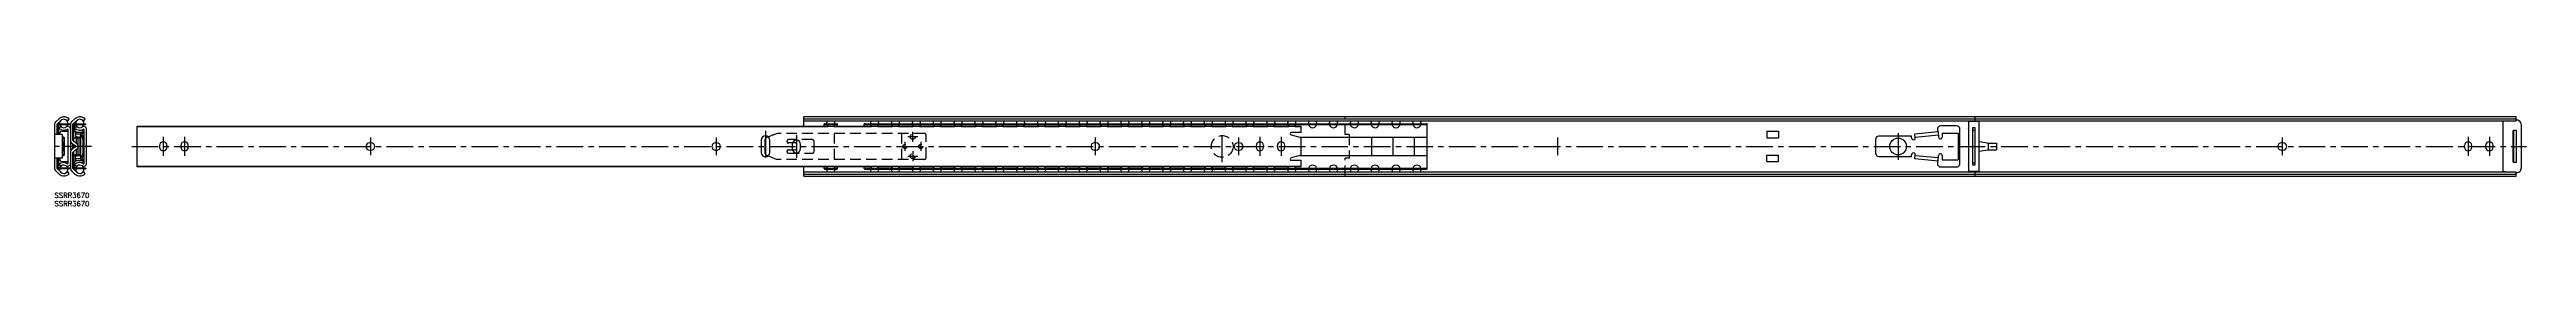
# Model space of a CAD drawing. Extents: x -3 to 1478, y -8 to 45.
import ezdxf

# ---------------------------------------------------------------- set-up
doc = ezdxf.new("R2010")
doc.units = 0
doc.header["$LTSCALE"] = 0.5
doc.linetypes.add('CENTER', pattern=[50.8, 31.75, -6.35, 6.35, -6.35])
doc.linetypes.add('DASHED', pattern=[19.05, 12.7, -6.35])
for name, color, linetype in [('MSM_CENTER', 1, 'CENTER'), ('MSM_CONTINUOUS', 7, 'CONTINUOUS'), ('MSM_DASHED', 4, 'DASHED'), ('MSM_PART_NUMBER', 7, 'CONTINUOUS')]:
    doc.layers.add(name, color=color, linetype=linetype)
doc.styles.get("Standard").update_dxf_attribs({"font": 'txt.shx', "height": 3, "bigfont": 'bigfont.shx'})

# ---------------------------------------------------------------- blocks, each defined once
blk = doc.blocks.new('*U3')
at = {"layer": 'MSM_PART_NUMBER'}
blk.add_text('SSRR3670', height=3, dxfattribs=at).set_placement((0, -3))
blk = doc.blocks.new('*U4')
at = {"layer": 'MSM_PART_NUMBER'}
blk.add_text('SSRR3670', height=3, dxfattribs=at).set_placement((0, -8))

msp = doc.modelspace()

# ---------------------------------------------------------------- linework, layer by layer
at = {"layer": 'MSM_CENTER'}
for p, q in [((65, 33.3), (65, 22)), ((77.7, 33.3), (77.7, 22)), ((188.8, 32.9), (188.8, 22.4)), ((395.5, 32.9), (395.5, 22.4)), ((425, 36.9), (425, 18.4)), ((443.5, 34.4), (443.5, 20.9)), ((508.3, 30.4), (508.3, 25)), ((516, 33.4), (510, 33.4)), ((513, 30.4), (513, 36.4)), ((517.8, 30.4), (517.8, 25)), ((622.1, 32.9), (622.1, 22.4)), ((698, 18.2), (698, 37.1)), ((707.8, 32.9), (707.8, 22.4)), ((720.5, 33.3), (720.5, 22)), ((733.2, 33.3), (733.2, 22)), ((787.3, 33.3), (787.3, 22)), ((800, 33.3), (800, 22)), ((812.7, 32.9), (812.7, 22.4)), ((898.4, 32.9), (898.4, 22.4)), ((1102, 35.6), (1102, 19.6)), ((1331.7, 32.9), (1331.7, 22.4)), ((1442.8, 33.3), (1442.8, 22)), ((1455.5, 33.3), (1455.5, 22)), ((22.1, 27.6), (-3, 27.6)), ((46.1, 27.6), (1477.6, 27.6)), ((510, 21.9), (516, 21.9)), ((513, 24.9), (513, 18.9))]:
    msp.add_line(p, q, dxfattribs=at)
at = {"layer": 'MSM_CONTINUOUS'}
for p, q in [((8.7, 44.1), (7.6, 44.8)), ((18.2, 44.1), (17.1, 44.8)), ((1471.4, 45.3), (448, 45.3)), ((448, 39.6), (448, 45.3)), ((1148, 42.4), (1148, 45.3)), ((1471.4, 42.8), (1471.4, 45.3)), ((0, 40.8), (0, 14.5)), ((4.5, 34.7), (0, 34.7)), ((2.9, 44.3), (0.7, 42.2)), ((1.5, 34.7), (1.5, 40.8)), ((1.5, 37.4), (2, 37.4)), ((1.7, 41.1), (3.9, 43.1)), ((2, 40.3), (2, 34.7)), ((2.5, 41.9), (2.5, 41)), ((2.5, 34.7), (2.5, 40.3)), ((2.5, 35.6), (3.1, 35.6)), ((2.7, 41), (9, 41.1)), ((2.7, 40.5), (9.1, 40.7)), ((3.8, 39.6), (2.7, 38.5)), ((3.3, 42.4), (3, 42.4)), ((3, 35.2), (3, 34.7)), ((4.5, 36.7), (8, 36.7)), ((4.5, 34.7), (4.5, 20.7)), ((5.3, 33.2), (4.5, 33.2)), ((4.5, 32.7), (5.3, 32.7)), ((5.5, 32.5), (5.5, 22.9)), ((6, 22.9), (6, 32.5)), ((6.8, 43.5), (7.9, 42.8)), ((6.9, 43.4), (6.9, 43.4)), ((7.5, 43.1), (7.5, 42.9)), ((7.5, 39.7), (7.5, 39.4)), ((7.5, 37.8), (7.5, 36.7)), ((7.9, 42.8), (8.7, 44.1)), ((8, 37.8), (8, 17.5)), ((9.1, 40.7), (9, 41.1)), ((9.5, 40.8), (9.5, 14.5)), ((12.4, 44.3), (10.2, 42.2)), ((11, 31.2), (11, 40.8)), ((11.2, 41.1), (13.4, 43.1)), ((13.4, 29.2), (11.3, 30.8)), ((11.5, 41.4), (11.5, 41)), ((11.5, 30.5), (11.5, 40.3)), ((11.5, 36.7), (11.6, 36.7)), ((11.5, 36.6), (12.5, 36.6)), ((11.5, 32.7), (12.5, 32.7)), ((11.6, 40.3), (11.6, 36.6)), ((11.7, 41), (18, 41.1)), ((11.7, 40.5), (18.1, 40.7)), ((12.1, 36.6), (12.1, 40.3)), ((12.1, 36.7), (12.5, 36.7)), ((13.3, 39.6), (12.2, 38.5)), ((12.3, 40.5), (12.7, 40.5)), ((12.3, 32.7), (14.9, 32.7)), ((12.5, 36.7), (12.5, 32.7)), ((13, 33.7), (12.5, 33.7)), ((14.9, 33.2), (12.5, 33.2)), ((12.9, 42.4), (12.6, 42.4)), ((16.1, 36), (13, 36)), ((13, 35.2), (15.5, 35.2)), ((13, 33.7), (13, 33.2)), ((13, 32.7), (13, 29.5)), ((13.5, 33.2), (15.5, 33.2)), ((14, 32.6), (14, 28.5)), ((15.1, 32.5), (15.1, 22.9)), ((15.6, 34.4), (15.7, 35.4)), ((15.6, 34.4), (15.6, 20.9)), ((15.6, 34.4), (15.6, 34.4)), ((15.6, 34.3), (16.8, 32.9)), ((17.6, 35.4), (15.7, 35.4)), ((16.4, 43.5), (17.5, 42.8)), ((16.5, 35.4), (16.4, 34.3)), ((16.4, 34.3), (17.5, 32.9)), ((16.5, 35.4), (16.5, 35.9)), ((17, 39.7), (17, 39.4)), ((17, 37.8), (17, 35.4)), ((17, 32), (17, 23.3)), ((17.5, 42.8), (18.2, 44.1)), ((17.5, 40.6), (18.6, 40.7)), ((17.5, 36.4), (17.5, 35.4)), ((17.5, 35.4), (17.5, 33)), ((17.6, 37.8), (17.6, 17.5)), ((18.1, 40.7), (18, 41.1)), ((18, 41.1), (18.6, 41.1)), ((18.6, 40.7), (18.6, 41.1)), ((19.1, 17.5), (19.1, 37.8)), ((49.1, 39.6), (49.1, 15.7)), ((49.1, 39.6), (462.2, 39.6)), ((745.1, 39.5), (49.1, 39.5)), ((189.2, 29.9), (188.4, 29.9)), ((395.9, 29.9), (395.1, 29.9)), ((422.4, 31.3), (422.4, 24)), ((424.8, 23.3), (424.8, 32)), ((425, 32), (425, 23.3)), ((425.4, 32.9), (426.5, 33.4)), ((426.6, 33.3), (425.6, 32.9)), ((427.6, 24), (427.6, 31.3)), ((443.2, 29.7), (441.1, 29.7)), ((448, 44.1), (1471.4, 44.1)), ((448, 42.8), (1471.4, 42.8)), ((460, 39.6), (460, 41.1)), ((460.5, 41.1), (467.5, 41.1)), ((460.5, 40.7), (467.5, 40.7)), ((465.8, 39.6), (488.4, 39.6)), ((468, 39.6), (468, 41.1)), ((484, 39.6), (484, 41.1)), ((484.5, 41.1), (820.1, 41.1)), ((484.5, 40.7), (820.1, 40.7)), ((492, 39.6), (500.9, 39.6)), ((504.5, 39.6), (513.4, 39.6)), ((517, 39.6), (525.8, 39.6)), ((529.4, 39.6), (538.3, 39.6)), ((541.9, 39.6), (550.8, 39.6)), ((554.4, 39.6), (563.2, 39.6)), ((566.8, 39.6), (575.7, 39.6)), ((579.3, 39.6), (588.2, 39.6)), ((591.8, 39.6), (600.6, 39.6)), ((604.2, 39.6), (613.1, 39.6)), ((616.7, 39.6), (625.6, 39.6)), ((622.5, 29.9), (621.7, 29.9)), ((629.2, 39.6), (638, 39.6)), ((641.6, 39.6), (650.5, 39.6)), ((654.1, 39.6), (663, 39.6)), ((666.6, 39.6), (675.4, 39.6)), ((679, 39.6), (687.9, 39.6)), ((691.5, 39.6), (700.4, 39.6)), ((704, 39.6), (712.8, 39.6)), ((708.2, 29.9), (707.4, 29.9)), ((716.4, 39.6), (725.3, 39.6)), ((728.9, 39.6), (737.8, 39.6)), ((739.3, 34.5), (745.1, 32.9)), ((745.1, 36), (739.4, 36)), ((741.4, 39.6), (745.1, 39.6)), ((744.2, 33.2), (820.6, 33.2)), ((745.1, 36), (745.1, 39.6)), ((745.1, 22.4), (745.1, 32.9)), ((820.6, 14.2), (820.6, 41.1)), ((1023.5, 36.7), (1030.5, 36.7)), ((1023.5, 36.7), (1023.5, 32.8)), ((1023.5, 32.8), (1030.5, 32.8)), ((1030.5, 36.7), (1030.5, 32.8)), ((1088.5, 31.7), (1088.5, 23.7)), ((1110.1, 33.7), (1090.5, 33.7)), ((1110.1, 32.7), (1110.1, 33.7)), ((1112.1, 35.2), (1125.9, 36.5)), ((1112.3, 32.7), (1112.1, 35.2)), ((1112.3, 33.2), (1126.1, 34.5)), ((1125.5, 37.9), (1125.5, 36.4)), ((1125.9, 36.5), (1126.2, 33)), ((1137, 39.9), (1127.5, 39.9)), ((1128.4, 35.6), (1138, 35.6)), ((1128.4, 35.6), (1128.4, 33.2)), ((1138, 35.6), (1138, 19.6)), ((1139, 17.4), (1139, 37.9)), ((1150.5, 42.4), (1144.1, 42.4)), ((1144.1, 42.4), (1144.1, 12.9)), ((1148, 38.7), (1146.5, 38.7)), ((1146.5, 38.7), (1146.5, 16.7)), ((1146.5, 37.4), (1148, 37.4)), ((1148, 16.7), (1148, 38.7)), ((1150.5, 12.9), (1150.5, 42.4)), ((1155.4, 29.6), (1150.5, 30.4)), ((1332.1, 29.9), (1331.3, 29.9)), ((1466.8, 42.8), (1463.6, 42.4)), ((1463.6, 42.4), (1463.6, 12.9)), ((1469.6, 36.9), (1469.6, 18.4)), ((1469.9, 36.9), (1469.6, 36.9)), ((1469.9, 37.3), (1469.9, 18)), ((1469.9, 37.3), (1471.4, 37.3)), ((1471.4, 37.3), (1471.4, 18)), ((1471.6, 36.9), (1471.4, 36.9)), ((1471.6, 18.4), (1471.6, 36.9)), ((1474.7, 14.9), (1474.7, 40.4)), ((4.5, 20.7), (0, 20.7)), ((1.5, 14.5), (1.5, 20.7)), ((1.5, 17.9), (2, 17.9)), ((2, 20.7), (2, 15)), ((2.5, 15), (2.5, 20.7)), ((3.1, 19.6), (2.5, 19.6)), ((2.7, 16.8), (3.8, 15.7)), ((3, 20.7), (3, 20.2)), ((5.3, 22.7), (4.5, 22.7)), ((4.5, 22.2), (5.3, 22.2)), ((4.5, 18.7), (8, 18.7)), ((7.5, 18.7), (7.5, 17.5)), ((7.5, 15.9), (7.5, 15.6)), ((10.4, 29.5), (12.6, 28)), ((12.6, 27.3), (10.4, 25.8)), ((11, 26.2), (11, 29.1)), ((11, 14.5), (11, 24.1)), ((11.3, 24.5), (13.4, 26.1)), ((11.5, 26.6), (11.5, 28.7)), ((11.5, 15), (11.5, 24.8)), ((11.5, 22.6), (12.5, 22.6)), ((11.5, 18.7), (12.5, 18.7)), ((11.5, 18.6), (11.6, 18.6)), ((11.6, 18.7), (11.6, 15)), ((12.1, 15), (12.1, 18.7)), ((12.1, 18.6), (12.5, 18.6)), ((12.2, 16.8), (13.3, 15.7)), ((14.9, 22.7), (12.3, 22.7)), ((12.5, 18.6), (12.5, 22.6)), ((12.5, 22.2), (14.9, 22.2)), ((13, 21.7), (12.5, 21.7)), ((13, 25.8), (13, 22.6)), ((13, 22.2), (13, 21.7)), ((15.5, 20.2), (13, 20.2)), ((13, 19.3), (16.1, 19.3)), ((15.5, 22.1), (13.5, 22.1)), ((14, 26.8), (14, 22.8)), ((16.8, 22.4), (15.6, 21)), ((15.7, 19.9), (15.6, 20.9)), ((15.6, 20.9), (15.6, 20.9)), ((17.6, 19.9), (15.7, 19.9)), ((17.5, 22.4), (16.4, 21)), ((16.4, 21), (16.5, 19.9)), ((16.5, 19.4), (16.5, 19.9)), ((17, 19.9), (17, 17.5)), ((17, 15.9), (17, 15.6)), ((17.5, 22.3), (17.5, 19.9)), ((17.5, 19.9), (17.5, 18.9)), ((49.1, 15.8), (745.1, 15.8)), ((49.1, 15.7), (462.2, 15.7)), ((62.7, 28.1), (62.7, 27.2)), ((67.2, 27.2), (67.2, 28.1)), ((75.4, 28.1), (75.4, 27.2)), ((79.9, 27.2), (79.9, 28.1)), ((188.4, 25.4), (189.2, 25.4)), ((395.1, 25.4), (395.9, 25.4)), ((426.5, 21.9), (425.4, 22.4)), ((425.6, 22.4), (426.6, 22)), ((441, 28.9), (441, 26.4)), ((441.1, 25.7), (443.2, 25.7)), ((443.5, 29.2), (443.5, 26.2)), ((443.7, 26.2), (443.7, 29.2)), ((446, 26.4), (446, 28.9)), ((448, 10), (448, 15.7)), ((460, 14.2), (460, 15.7)), ((465.8, 15.7), (488.4, 15.7)), ((468, 14.2), (468, 15.7)), ((484, 14.2), (484, 15.7)), ((492, 15.7), (500.9, 15.7)), ((504.5, 15.7), (513.4, 15.7)), ((517, 15.7), (525.8, 15.7)), ((529.4, 15.7), (538.3, 15.7)), ((541.9, 15.7), (550.8, 15.7)), ((554.4, 15.7), (563.2, 15.7)), ((566.8, 15.7), (575.7, 15.7)), ((579.3, 15.7), (588.2, 15.7)), ((591.8, 15.7), (600.6, 15.7)), ((604.2, 15.7), (613.1, 15.7)), ((616.7, 15.7), (625.6, 15.7)), ((621.7, 25.4), (622.5, 25.4)), ((629.2, 15.7), (638, 15.7)), ((641.6, 15.7), (650.5, 15.7)), ((654.1, 15.7), (663, 15.7)), ((666.6, 15.7), (675.4, 15.7)), ((679, 15.7), (687.9, 15.7)), ((691.5, 15.7), (700.4, 15.7)), ((704, 15.7), (712.8, 15.7)), ((707.4, 25.4), (708.2, 25.4)), ((716.4, 15.7), (725.3, 15.7)), ((718.2, 28.1), (718.2, 27.2)), ((722.8, 27.2), (722.8, 28.1)), ((728.9, 15.7), (737.8, 15.7)), ((730.9, 28.1), (730.9, 27.2)), ((735.4, 27.2), (735.4, 28.1)), ((745.1, 22.4), (739.3, 20.8)), ((739.4, 19.4), (745.1, 19.4)), ((741.4, 15.7), (745.1, 15.7)), ((744.2, 22.2), (820.6, 22.2)), ((745.1, 15.7), (745.1, 19.4)), ((1023.5, 18.6), (1023.5, 22.5)), ((1023.5, 22.5), (1030.5, 22.5)), ((1023.5, 18.6), (1030.5, 18.6)), ((1030.5, 18.6), (1030.5, 22.5)), ((1090.5, 21.7), (1110.1, 21.7)), ((1110.1, 21.7), (1110.1, 22.6)), ((1112.1, 20.2), (1112.3, 22.6)), ((1125.9, 18.8), (1112.1, 20.2)), ((1126.1, 20.8), (1112.3, 22.1)), ((1125.5, 18.9), (1125.5, 17.4)), ((1125.9, 18.8), (1126.2, 22.3)), ((1127.5, 15.4), (1137, 15.4)), ((1128.4, 22.2), (1128.4, 19.6)), ((1128.4, 19.6), (1138, 19.6)), ((1138, 28.9), (1139, 28.9)), ((1138, 26.5), (1139, 26.5)), ((1146.5, 17.9), (1148, 17.9)), ((1146.5, 16.7), (1148, 16.7)), ((1150.5, 24.9), (1155.4, 25.7)), ((1155.4, 29.6), (1160.8, 29.6)), ((1155.4, 25.7), (1160.8, 25.7)), ((1155.8, 29.6), (1155.8, 25.7)), ((1160.8, 29.6), (1160.8, 25.7)), ((1331.3, 25.4), (1332.1, 25.4)), ((1440.5, 28.1), (1440.5, 27.2)), ((1445, 27.2), (1445, 28.1)), ((1453.2, 28.1), (1453.2, 27.2)), ((1457.8, 27.2), (1457.8, 28.1)), ((1469.6, 18.4), (1469.9, 18.4)), ((1471.4, 18), (1469.9, 18)), ((1471.4, 18.4), (1471.6, 18.4)), ((0.7, 13.1), (2.9, 11)), ((3.9, 12.2), (1.7, 14.2)), ((2.5, 14.3), (2.5, 13.4)), ((9.1, 14.6), (2.7, 14.8)), ((9, 14.1), (2.7, 14.3)), ((3.3, 12.9), (3, 12.9)), ((7.9, 12.5), (6.8, 11.8)), ((6.9, 11.9), (6.9, 11.9)), ((7.5, 12.4), (7.5, 12.2)), ((7.6, 10.5), (8.7, 11.2)), ((8.7, 11.2), (7.9, 12.5)), ((9.1, 14.6), (9, 14.1)), ((10.2, 13.1), (12.4, 11)), ((13.4, 12.2), (11.2, 14.2)), ((11.5, 14.3), (11.5, 13.9)), ((18.1, 14.6), (11.7, 14.8)), ((18, 14.1), (11.7, 14.3)), ((12.7, 14.8), (12.3, 14.8)), ((12.9, 12.9), (12.6, 12.9)), ((17.5, 12.5), (16.4, 11.8)), ((17.1, 10.5), (18.2, 11.2)), ((18.6, 14.6), (17.5, 14.7)), ((18.2, 11.2), (17.5, 12.5)), ((18.1, 14.6), (18, 14.1)), ((18.6, 14.1), (18, 14.2)), ((18.6, 14.6), (18.6, 14.1)), ((448, 12.5), (1471.4, 12.5)), ((448, 11.2), (1471.4, 11.2)), ((448, 10), (1471.4, 10)), ((460.5, 14.6), (467.5, 14.6)), ((460.5, 14.1), (467.5, 14.1)), ((484.5, 14.6), (820.1, 14.6)), ((484.5, 14.1), (820.1, 14.1)), ((1144.1, 12.9), (1150.5, 12.9)), ((1148, 10), (1148, 12.9)), ((1463.6, 12.9), (1466.8, 12.5)), ((1471.4, 10), (1471.4, 12.5))]:
    msp.add_line(p, q, dxfattribs=at)
msp.add_circle((1102, 27.6), 5, dxfattribs=at)
for centre, radius, start, end in [((5.5, 41.3), 4, 59.9944, 132.3876), ((15.1, 41.3), 4, 59.9944, 132.3876), ((2, 40.8), 2, 132.3876, 180), ((2, 40.8), 0.5, 132.3876, 180), ((2.7, 40.3), 0.7, 91, 180), ((2.7, 40.3), 0.2, 91, 180), ((5.5, 41.3), 4, 223.95, 303.2038), ((5.5, 41.3), 2.5, 356.1571, 185.8429), ((4.5, 35.2), 1.5, 90, 180), ((5.5, 41.3), 2.5, 197.5244, 344.4756), ((-0.4, 27.6), 6, 325.5885, 34.4115), ((5.3, 32.5), 0.7, 0, 90), ((5.3, 32.5), 0.2, 0, 90), ((7.8, 37.8), 1.7, 0, 123.2038), ((7, 36.4), 1, 14.4775, 60), ((7.8, 37.8), 0.2, 0, 123.2038), ((11.5, 40.8), 2, 132.3876, 180), ((11.5, 31.2), 2, 180, 234.888), ((11.5, 40.8), 0.5, 132.3876, 180), ((11.5, 31.2), 0.5, 180, 234.888), ((11.7, 40.3), 0.7, 91, 180), ((11.7, 40.3), 0.2, 91, 180), ((12.3, 40.3), 0.7, 167.7612, 180), ((12.3, 33.4), 0.7, 248.2132, 270), ((12.3, 40.3), 0.2, 91, 180), ((15.1, 41.3), 4, 223.95, 303.2038), ((13, 34), 2, 89.9997, 104.4507), ((13, 33.1), 2, 89.9997, 104.4507), ((15.1, 41.3), 2.5, 356.3778, 185.6222), ((15.1, 41.3), 2.5, 197.2951, 344.7049), ((13.5, 32.7), 0.501, 90, 97.0513), ((13.9, 32.6), 0.1, 0, 90), ((14.9, 32.5), 0.7, 0, 90), ((14.9, 32.5), 0.2, 0, 90), ((15.5, 51.3), 16.2, 269.9997, 270.3438), ((15.5, 49.4), 16.2, 270, 270.1294), ((15.8, 34.4), 0.181, 182.5499, 222.6659), ((16.1, 34), 2, 75.5493, 87.5283), ((16.4, 34.3), 0.0352, 178.496, 222.9813), ((17.4, 37.8), 1.7, 0, 123.2038), ((14.8, 32), 2.15, 359.0446, 24.8157), ((16.5, 36.4), 1, 0, 60), ((17.4, 37.8), 0.2, 0, 123.2038), ((17.1, 32.6), 0.51, 22.7743, 37.6576), ((65, 28.1), 2.25, 0, 180), ((77.7, 28.1), 2.25, 0, 180), ((188.4, 27.6), 2.25, 90, 270), ((189.2, 27.6), 2.25, 270, 90), ((395.1, 27.6), 2.25, 90, 270), ((395.9, 27.6), 2.25, 270, 90), ((425, 31.3), 2.58, 0, 180), ((425.8, 32), 1, 112.5274, 180.6224), ((426, 32), 1, 112.5274, 180.6224), ((443.5, 28.9), 2.5, 0, 180), ((443, 29.2), 0.49, 358.8618, 88.7717), ((443.2, 29.1), 0.516, 1.6143, 86.0192), ((460.8, 26.8), 14.3, 90.9987, 92.9983), ((460.8, 26.3), 14.3, 90.9986, 92.9984), ((464, 41.3), 2.5, 143.1005, 183.4398), ((464, 41.3), 2.5, 195.0683, 226.5273), ((464, 41.3), 2.5, 313.4727, 344.9317), ((464, 41.3), 2.5, 356.5602, 36.8995), ((467.3, 26.8), 14.3, 87.0017, 89.0013), ((467.3, 26.3), 14.3, 87.0016, 89.0014), ((484.8, 26.8), 14.3, 90.9987, 92.9983), ((484.8, 26.3), 14.3, 90.9986, 92.9984), ((490.2, 41.3), 2.5, 143.1005, 183.4398), ((490.2, 41.3), 2.5, 195.0683, 226.5273), ((490.2, 41.3), 2.5, 313.4727, 344.9317), ((490.2, 41.3), 2.5, 356.5602, 36.8995), ((502.7, 41.3), 2.5, 143.1005, 183.4398), ((502.7, 41.3), 2.5, 195.0683, 226.5273), ((502.7, 41.3), 2.5, 313.4727, 344.9317), ((502.7, 41.3), 2.5, 356.5602, 36.8995), ((515.2, 41.3), 2.5, 143.1005, 183.4398), ((515.2, 41.3), 2.5, 195.0683, 226.5273), ((515.2, 41.3), 2.5, 313.4727, 344.9317), ((515.2, 41.3), 2.5, 356.5602, 36.8995), ((527.6, 41.3), 2.5, 143.1005, 183.4398), ((527.6, 41.3), 2.5, 195.0683, 226.5273), ((527.6, 41.3), 2.5, 313.4727, 344.9317), ((527.6, 41.3), 2.5, 356.5602, 36.8995), ((540.1, 41.3), 2.5, 143.1005, 183.4398), ((540.1, 41.3), 2.5, 195.0683, 226.5273), ((540.1, 41.3), 2.5, 313.4727, 344.9317), ((540.1, 41.3), 2.5, 356.5602, 36.8995), ((552.6, 41.3), 2.5, 143.1005, 183.4398), ((552.6, 41.3), 2.5, 195.0683, 226.5273), ((552.6, 41.3), 2.5, 313.4727, 344.9317), ((552.6, 41.3), 2.5, 356.5602, 36.8995), ((565, 41.3), 2.5, 143.1005, 183.4398), ((565, 41.3), 2.5, 195.0683, 226.5273), ((565, 41.3), 2.5, 313.4727, 344.9317), ((565, 41.3), 2.5, 356.5602, 36.8995), ((577.5, 41.3), 2.5, 143.1005, 183.4398), ((577.5, 41.3), 2.5, 195.0683, 226.5273), ((577.5, 41.3), 2.5, 313.4727, 344.9317), ((577.5, 41.3), 2.5, 356.5602, 36.8995), ((590, 41.3), 2.5, 143.1005, 183.4398), ((590, 41.3), 2.5, 195.0683, 226.5273), ((590, 41.3), 2.5, 313.4727, 344.9317), ((590, 41.3), 2.5, 356.5602, 36.8995), ((602.4, 41.3), 2.5, 143.1005, 183.4398), ((602.4, 41.3), 2.5, 195.0683, 226.5273), ((602.4, 41.3), 2.5, 313.4727, 344.9317), ((602.4, 41.3), 2.5, 356.5602, 36.8995), ((614.9, 41.3), 2.5, 143.1005, 183.4398), ((614.9, 41.3), 2.5, 195.0683, 226.5273), ((614.9, 41.3), 2.5, 313.4727, 344.9317), ((614.9, 41.3), 2.5, 356.5602, 36.8995), ((621.7, 27.6), 2.25, 90, 270), ((622.5, 27.6), 2.25, 270, 90), ((627.4, 41.3), 2.5, 143.1005, 183.4398), ((627.4, 41.3), 2.5, 195.0683, 226.5273), ((627.4, 41.3), 2.5, 313.4727, 344.9317), ((627.4, 41.3), 2.5, 356.5602, 36.8995), ((639.8, 41.3), 2.5, 143.1005, 183.4398), ((639.8, 41.3), 2.5, 195.0683, 226.5273), ((639.8, 41.3), 2.5, 313.4727, 344.9317), ((639.8, 41.3), 2.5, 356.5602, 36.8995), ((652.3, 41.3), 2.5, 143.1005, 183.4398), ((652.3, 41.3), 2.5, 195.0683, 226.5273), ((652.3, 41.3), 2.5, 313.4727, 344.9317), ((652.3, 41.3), 2.5, 356.5602, 36.8995), ((664.8, 41.3), 2.5, 143.1005, 183.4398), ((664.8, 41.3), 2.5, 195.0683, 226.5273), ((664.8, 41.3), 2.5, 313.4727, 344.9317), ((664.8, 41.3), 2.5, 356.5602, 36.8995), ((677.2, 41.3), 2.5, 143.1005, 183.4398), ((677.2, 41.3), 2.5, 195.0683, 226.5273), ((677.2, 41.3), 2.5, 313.4727, 344.9317), ((677.2, 41.3), 2.5, 356.5602, 36.8995), ((689.7, 41.3), 2.5, 143.1005, 183.4398), ((689.7, 41.3), 2.5, 195.0683, 226.5273), ((689.7, 41.3), 2.5, 313.4727, 344.9317), ((689.7, 41.3), 2.5, 356.5602, 36.8995), ((702.2, 41.3), 2.5, 143.1005, 183.4398), ((702.2, 41.3), 2.5, 195.0683, 226.5273), ((702.2, 41.3), 2.5, 313.4727, 344.9317), ((702.2, 41.3), 2.5, 356.5602, 36.8995), ((707.4, 27.6), 2.25, 90, 270), ((708.2, 27.6), 2.25, 270, 90), ((714.6, 41.3), 2.5, 143.1005, 183.4398), ((714.6, 41.3), 2.5, 195.0683, 226.5273), ((714.6, 41.3), 2.5, 313.4727, 344.9317), ((714.6, 41.3), 2.5, 356.5602, 36.8995), ((720.5, 28.1), 2.25, 0, 180), ((727.1, 41.3), 2.5, 143.1005, 183.4398), ((727.1, 41.3), 2.5, 195.0683, 226.5273), ((727.1, 41.3), 2.5, 313.4727, 344.9317), ((727.1, 41.3), 2.5, 356.5602, 36.8995), ((733.2, 28.1), 2.25, 0, 180), ((739.6, 41.3), 2.5, 143.1005, 183.4398), ((739.6, 41.3), 2.5, 195.0683, 226.5273), ((739.4, 35.2), 0.75, 90, 254.912), ((739.6, 41.3), 2.5, 313.4727, 344.9317), ((739.6, 41.3), 2.5, 356.5602, 36.8995), ((752, 41.3), 2.5, 143.1005, 183.4398), ((752, 41.3), 2.5, 195.0683, 344.9317), ((752, 41.3), 2.5, 356.5602, 36.8995), ((764.5, 41.3), 2.5, 143.1005, 183.4398), ((764.5, 41.3), 2.5, 195.0683, 344.9317), ((764.5, 41.3), 2.5, 356.5602, 36.8995), ((777, 41.3), 2.5, 143.1005, 183.4398), ((777, 41.3), 2.5, 195.0683, 344.9317), ((777, 41.3), 2.5, 356.5602, 36.8995), ((789.4, 41.3), 2.5, 143.1005, 183.4398), ((789.4, 41.3), 2.5, 195.0683, 344.9317), ((789.4, 41.3), 2.5, 356.5602, 36.8995), ((801.9, 41.3), 2.5, 143.1005, 183.4398), ((801.9, 41.3), 2.5, 195.0683, 344.9317), ((801.9, 41.3), 2.5, 356.5602, 36.8995), ((814.4, 41.3), 2.5, 143.1005, 183.4398), ((814.4, 41.3), 2.5, 195.0683, 344.9317), ((814.4, 41.3), 2.5, 356.5602, 36.8995), ((819.9, 26.8), 14.3, 87.0017, 89.0013), ((819.9, 26.3), 14.3, 87.0016, 89.0014), ((1090.5, 31.7), 2, 90, 180), ((1111.2, 32.7), 1.12, 179.9964, 0.0135), ((1127.5, 37.9), 2, 90, 180), ((1127.3, 33.2), 1.11, 185.5, 0), ((1137, 37.9), 2, 0, 90), ((1145, 38.4), 1, 161.8051, 198.1949), ((1331.3, 27.6), 2.25, 90, 270), ((1332.1, 27.6), 2.25, 270, 90), ((1442.8, 28.1), 2.25, 0, 180), ((1455.5, 28.1), 2.25, 0, 180), ((1471.6, 40.4), 3, 0, 94.7802), ((2.7, 15), 0.7, 180, 269), ((2.7, 15), 0.2, 180, 269), ((5.5, 14), 4, 56.7962, 136.05), ((4.5, 20.2), 1.5, 180, 270), ((5.5, 14), 2.5, 15.5244, 162.4756), ((5.3, 22.9), 0.7, 270, 0), ((5.3, 22.9), 0.2, 270, 0), ((7.8, 17.5), 1.7, 236.7962, 0), ((7, 18.9), 1, 300, 345.5225), ((7.8, 17.5), 0.2, 236.7962, 0), ((11.5, 24.1), 2, 125.112, 180), ((11.5, 24.1), 0.5, 125.112, 180), ((11.7, 15), 0.7, 180, 269), ((11.7, 15), 0.2, 180, 269), ((12.3, 15), 0.7, 180, 192.2388), ((12.3, 21.9), 0.7, 90, 111.7868), ((12.3, 15), 0.2, 180, 269), ((15.1, 14), 4, 56.7962, 136.05), ((13, 22.2), 2, 255.5493, 270.0003), ((13, 21.3), 2, 255.5493, 270.0003), ((12.3, 27.6), 0.426, 305.112, 54.888), ((15.1, 14), 2.5, 15.2951, 162.7049), ((12.3, 27.6), 1.93, 305.112, 54.888), ((13.5, 22.6), 0.501, 262.9487, 270), ((13.9, 22.8), 0.1, 270, 0), ((14.9, 22.9), 0.7, 270, 0), ((14.9, 22.9), 0.2, 270, 0), ((15.5, 5.9), 16.2, 89.8706, 90), ((15.5, 4), 16.2, 89.6562, 90.0003), ((15.8, 20.9), 0.188, 138.1367, 176.6475), ((16.1, 21.3), 2, 272.4717, 284.4507), ((16.4, 21), 0.0355, 137.2434, 181.2793), ((17.4, 17.5), 1.7, 236.7962, 0), ((14.8, 23.3), 2.15, 335.1843, 0.9554), ((16.5, 18.9), 1, 300, 0), ((17.4, 17.5), 0.2, 236.7962, 0), ((17.1, 22.7), 0.51, 322.3424, 337.2257), ((65, 27.2), 2.25, 180, 0), ((77.7, 27.2), 2.25, 180, 0), ((425, 24), 2.58, 180, 0), ((425.8, 23.3), 1, 179.3776, 247.4726), ((426, 23.3), 1, 179.3776, 247.4726), ((443.5, 26.4), 2.5, 180, 0), ((443, 26.1), 0.49, 271.2283, 1.1382), ((443.2, 26.2), 0.516, 273.9808, 358.3857), ((464, 14), 2.5, 133.4727, 164.9317), ((464, 14), 2.5, 15.0683, 46.5273), ((490.2, 14), 2.5, 133.4727, 164.9317), ((490.2, 14), 2.5, 15.0683, 46.5273), ((502.7, 14), 2.5, 133.4727, 164.9317), ((502.7, 14), 2.5, 15.0683, 46.5273), ((515.2, 14), 2.5, 133.4727, 164.9317), ((515.2, 14), 2.5, 15.0683, 46.5273), ((527.6, 14), 2.5, 133.4727, 164.9317), ((527.6, 14), 2.5, 15.0683, 46.5273), ((540.1, 14), 2.5, 133.4727, 164.9317), ((540.1, 14), 2.5, 15.0683, 46.5273), ((552.6, 14), 2.5, 133.4727, 164.9317), ((552.6, 14), 2.5, 15.0683, 46.5273), ((565, 14), 2.5, 133.4727, 164.9317), ((565, 14), 2.5, 15.0683, 46.5273), ((577.5, 14), 2.5, 133.4727, 164.9317), ((577.5, 14), 2.5, 15.0683, 46.5273), ((590, 14), 2.5, 133.4727, 164.9317), ((590, 14), 2.5, 15.0683, 46.5273), ((602.4, 14), 2.5, 133.4727, 164.9317), ((602.4, 14), 2.5, 15.0683, 46.5273), ((614.9, 14), 2.5, 133.4727, 164.9317), ((614.9, 14), 2.5, 15.0683, 46.5273), ((627.4, 14), 2.5, 133.4727, 164.9317), ((627.4, 14), 2.5, 15.0683, 46.5273), ((639.8, 14), 2.5, 133.4727, 164.9317), ((639.8, 14), 2.5, 15.0683, 46.5273), ((652.3, 14), 2.5, 133.4727, 164.9317), ((652.3, 14), 2.5, 15.0683, 46.5273), ((664.8, 14), 2.5, 133.4727, 164.9317), ((664.8, 14), 2.5, 15.0683, 46.5273), ((677.2, 14), 2.5, 133.4727, 164.9317), ((677.2, 14), 2.5, 15.0683, 46.5273), ((689.7, 14), 2.5, 133.4727, 164.9317), ((689.7, 14), 2.5, 15.0683, 46.5273), ((702.2, 14), 2.5, 133.4727, 164.9317), ((702.2, 14), 2.5, 15.0683, 46.5273), ((714.6, 14), 2.5, 133.4727, 164.9317), ((714.6, 14), 2.5, 15.0683, 46.5273), ((720.5, 27.2), 2.25, 180, 0), ((727.1, 14), 2.5, 133.4727, 164.9317), ((727.1, 14), 2.5, 15.0683, 46.5273), ((733.2, 27.2), 2.25, 180, 0), ((739.6, 14), 2.5, 133.4727, 164.9317), ((739.4, 20.1), 0.75, 105.088, 270), ((739.6, 14), 2.5, 15.0683, 46.5273), ((752, 14), 2.5, 15.0683, 164.9317), ((764.5, 14), 2.5, 15.0683, 164.9317), ((777, 14), 2.5, 15.0683, 164.9317), ((789.4, 14), 2.5, 15.0683, 164.9317), ((801.9, 14), 2.5, 15.0683, 164.9317), ((814.4, 14), 2.5, 15.0683, 164.9317), ((1090.5, 23.7), 2, 180, 270), ((1111.2, 22.6), 1.12, 359.9865, 180.0036), ((1127.5, 17.4), 2, 180, 270), ((1127.3, 22.2), 1.11, 0, 174.5), ((1137, 17.4), 2, 270, 0), ((1145, 16.9), 1, 161.8051, 198.1949), ((1442.8, 27.2), 2.25, 180, 0), ((1455.5, 27.2), 2.25, 180, 0), ((1471.6, 14.9), 3, 265.2198, 0), ((2, 14.5), 2, 180, 227.6124), ((2, 14.5), 0.5, 180, 227.6124), ((5.5, 14), 4, 227.6124, 300.0056), ((5.5, 14), 2.5, 174.1571, 3.8429), ((11.5, 14.5), 2, 180, 227.6124), ((11.5, 14.5), 0.5, 180, 227.6124), ((15.1, 14), 4, 227.6124, 300.0056), ((15.1, 14), 2.5, 174.3778, 3.6222), ((460.8, 29), 14.3, 267.0016, 269.0014), ((460.8, 28.5), 14.3, 267.0017, 269.0013), ((464, 14), 2.5, 176.5602, 216.8995), ((464, 14), 2.5, 323.1005, 3.4398), ((467.3, 29), 14.3, 270.9986, 272.9984), ((467.3, 28.5), 14.3, 270.9987, 272.9983), ((484.8, 29), 14.3, 267.0016, 269.0014), ((484.8, 28.5), 14.3, 267.0017, 269.0013), ((490.2, 14), 2.5, 176.5602, 216.8995), ((490.2, 14), 2.5, 323.1005, 3.4398), ((502.7, 14), 2.5, 176.5602, 216.8995), ((502.7, 14), 2.5, 323.1005, 3.4398), ((515.2, 14), 2.5, 176.5602, 216.8995), ((515.2, 14), 2.5, 323.1005, 3.4398), ((527.6, 14), 2.5, 176.5602, 216.8995), ((527.6, 14), 2.5, 323.1005, 3.4398), ((540.1, 14), 2.5, 176.5602, 216.8995), ((540.1, 14), 2.5, 323.1005, 3.4398), ((552.6, 14), 2.5, 176.5602, 216.8995), ((552.6, 14), 2.5, 323.1005, 3.4398), ((565, 14), 2.5, 176.5602, 216.8995), ((565, 14), 2.5, 323.1005, 3.4398), ((577.5, 14), 2.5, 176.5602, 216.8995), ((577.5, 14), 2.5, 323.1005, 3.4398), ((590, 14), 2.5, 176.5602, 216.8995), ((590, 14), 2.5, 323.1005, 3.4398), ((602.4, 14), 2.5, 176.5602, 216.8995), ((602.4, 14), 2.5, 323.1005, 3.4398), ((614.9, 14), 2.5, 176.5602, 216.8995), ((614.9, 14), 2.5, 323.1005, 3.4398), ((627.4, 14), 2.5, 176.5602, 216.8995), ((627.4, 14), 2.5, 323.1005, 3.4398), ((639.8, 14), 2.5, 176.5602, 216.8995), ((639.8, 14), 2.5, 323.1005, 3.4398), ((652.3, 14), 2.5, 176.5602, 216.8995), ((652.3, 14), 2.5, 323.1005, 3.4398), ((664.8, 14), 2.5, 176.5602, 216.8995), ((664.8, 14), 2.5, 323.1005, 3.4398), ((677.2, 14), 2.5, 176.5602, 216.8995), ((677.2, 14), 2.5, 323.1005, 3.4398), ((689.7, 14), 2.5, 176.5602, 216.8995), ((689.7, 14), 2.5, 323.1005, 3.4398), ((702.2, 14), 2.5, 176.5602, 216.8995), ((702.2, 14), 2.5, 323.1005, 3.4398), ((714.6, 14), 2.5, 176.5602, 216.8995), ((714.6, 14), 2.5, 323.1005, 3.4398), ((727.1, 14), 2.5, 176.5602, 216.8995), ((727.1, 14), 2.5, 323.1005, 3.4398), ((739.6, 14), 2.5, 176.5602, 216.8995), ((739.6, 14), 2.5, 323.1005, 3.4398), ((752, 14), 2.5, 176.5602, 216.8995), ((752, 14), 2.5, 323.1005, 3.4398), ((764.5, 14), 2.5, 176.5602, 216.8995), ((764.5, 14), 2.5, 323.1005, 3.4398), ((777, 14), 2.5, 176.5602, 216.8995), ((777, 14), 2.5, 323.1005, 3.4398), ((789.4, 14), 2.5, 176.5602, 216.8995), ((789.4, 14), 2.5, 323.1005, 3.4398), ((801.9, 14), 2.5, 176.5602, 216.8995), ((801.9, 14), 2.5, 323.1005, 3.4398), ((814.4, 14), 2.5, 176.5602, 216.8995), ((814.4, 14), 2.5, 323.1005, 3.4398), ((819.9, 29), 14.3, 270.9986, 272.9984), ((819.9, 28.5), 14.3, 270.9987, 272.9983)]:
    msp.add_arc(centre, radius, start, end, dxfattribs=at)
at = {"layer": 'MSM_DASHED'}
for p, q in [((771.4, 34.7), (771.4, 45.3)), ((426.5, 33.4), (428.9, 34.3)), ((432, 35.4), (429.3, 34.4)), ((520, 35.4), (432, 35.4)), ((453, 31.7), (438.8, 31.7)), ((441.1, 29.7), (438.8, 29.7)), ((454, 24.6), (454, 30.6)), ((466.2, 19.9), (466.2, 35.4)), ((506.5, 19.9), (506.5, 35.4)), ((521, 20.9), (521, 34.4)), ((773.9, 34.7), (771.4, 34.7)), ((773.9, 34.7), (773.9, 20.7)), ((428.9, 21), (426.5, 21.9)), ((429.3, 20.9), (432, 19.9)), ((520, 19.9), (432, 19.9)), ((438.8, 25.7), (441.1, 25.7)), ((438.8, 23.7), (453, 23.7)), ((771.4, 10), (771.4, 20.7)), ((773.9, 20.7), (771.4, 20.7))]:
    msp.add_line(p, q, dxfattribs=at)
for centre, radius in [((513, 33.4), 1.5), ((698, 27.6), 6.5), ((508.3, 27.6), 1.2), ((513, 21.9), 1.5), ((517.8, 27.6), 1.2)]:
    msp.add_circle(centre, radius, dxfattribs=at)
for centre, radius, start, end in [((432.7, 24.8), 10.2, 109.4746, 111.4673), ((438.8, 30.6), 1, 90, 270), ((453, 30.6), 1, 0.017, 89.9589), ((520, 34.4), 1, 0, 90), ((432.7, 30.6), 10.3, 248.5338, 250.5243), ((438.8, 24.6), 1, 90, 270), ((453, 24.6), 1, 270.0411, 359.983), ((520, 20.9), 1, 270, 0)]:
    msp.add_arc(centre, radius, start, end, dxfattribs=at)

# ---------------------------------------------------------------- block references
at = {"layer": 'MSM_CONTINUOUS'}
for name in ['*U3', '*U4']:
    msp.add_blockref(name, (0, 0), dxfattribs=at)

doc.saveas('drawing.dxf')
